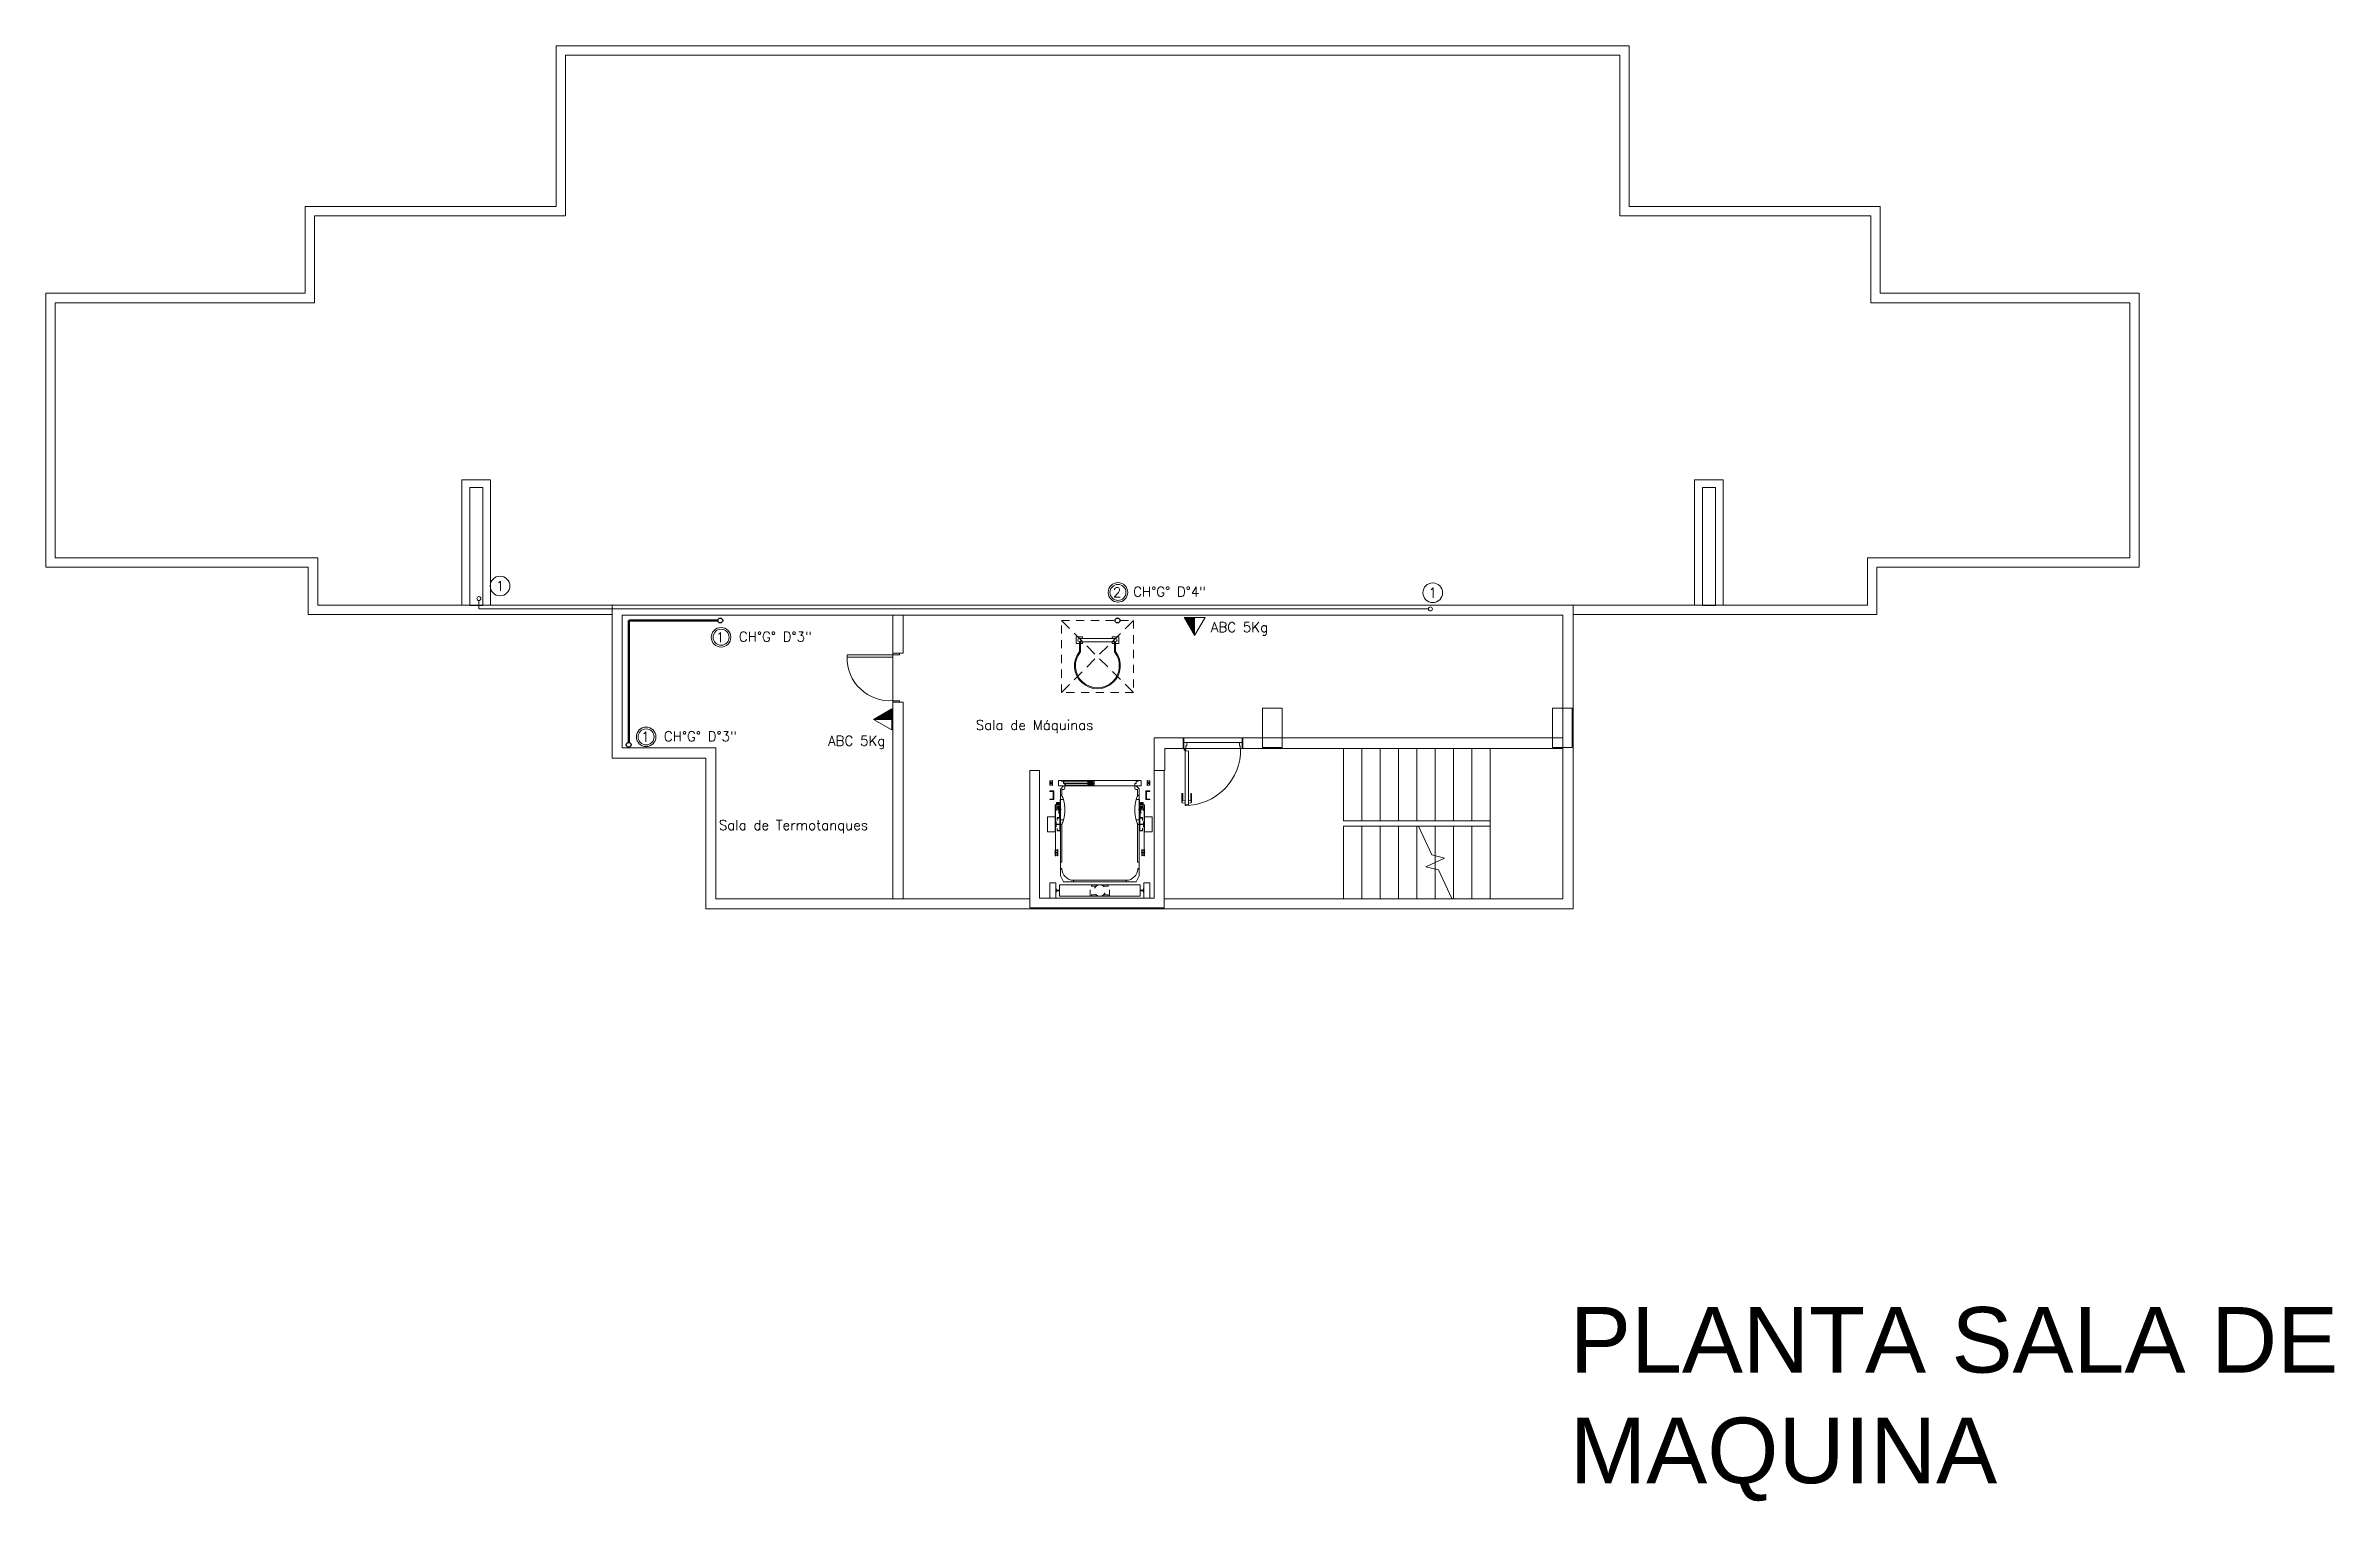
# Model space of a CAD drawing. Header units: millimetres. Extents: x 917 to 1168, y -421 to -23.
# Drawn here: x 999.45 to 1034.37, y -130.21 to -108.01 of the extents above; entities that cross this region are included whole.
import ezdxf
from ezdxf.enums import TextEntityAlignment as Align

# ---------------------------------------------------------------- set-up
doc = ezdxf.new("R2010")
doc.units = ezdxf.units.MM
doc.header["$LTSCALE"] = 0.1
for name, pattern in [('ACAD_ISO02W100', [15, 12, -3]), ('CENTER', [2.25, 1, -0.1, 0.05, -0.1, 1]), ('CONTINUA', [0]), ('DASHED', [0.7, 0.5, -0.2]), ('HIDDEN', [0.375, 0.25, -0.125]), ('HIDDEN2', [0.1875, 0.125, -0.0625]), ('Overhead', [0.003969, 0.002381, -0.001587])]:
    doc.linetypes.add(name, pattern=pattern)
doc.layers.get('0').update_dxf_attribs({"lineweight": 5})
for name, color, linetype, lineweight in [('00-Agua Fria', 5, 'ACAD_ISO02W100', 20), ('00-Texto AF', 7, 'Continuous', 18), ('00_Incendio_Cañeria', 1, 'Continuous', 30), ('00_Incendio_Matafuego', 1, 'Continuous', 20), ('00_Incendio_Montantes', 1, 'Continuous', 30), ('00_Incendio_Numeracion Montantes', 1, 'Continuous', 30), ('00_Incendio_Textos', 7, 'Continuous', 13), ('A-DOOR-FRAM', 7, 'Continuous', 5)]:
    doc.layers.add(name, color=color, linetype=linetype, lineweight=lineweight)
doc.styles.add('Instal Sanit', font='techb___.ttf', dxfattribs={"height": 0.15})
doc.styles.add('Romans', font='romans.shx')
doc.styles.get("Standard").update_dxf_attribs({"font": 'arial.ttf'})

msp = doc.modelspace()

# ---------------------------------------------------------------- texts
at = {"color": 8, "style": 'Romans'}
for s, p in [('Sala de Máquinas', (1013.641, -118.449)), ('Sala de Termotanques', (1009.721, -119.975))]:
    msp.add_text(s, height=0.15, dxfattribs=at).set_placement(p)
at = {"layer": '00-Texto AF', "style": 'Romans'}
for rotation, p in [(0, (1006.382, -116.253)), (360, (1020.614, -116.356))]:
    msp.add_text('1', height=0.15, rotation=rotation, dxfattribs=at).set_placement(p, align=Align.MIDDLE_CENTER)
at = {"layer": '00_Incendio_Textos', "lineweight": 18, "char_height": 0.15, "attachment_point": 3}
for s, insert in [('\\A1;{\\Fromans|c0;CH°G° D°4"}', (1017.154, -116.265)), ('\\A1;{\\Fromans|c0;CH°G° D°3\\H1x;"}', (1011.138, -116.95)), ('\\A1;{\\Fromans|c0;CH°G° D°3\\H1x;"}', (1009.994, -118.47))]:
    msp.add_mtext_dynamic_manual_height_columns(s, width=1.33303, gutter_width=12.5, heights=[0], dxfattribs=dict(at, insert=insert))
at = {"layer": '00_Incendio_Textos', "color": 7, "char_height": 0.15, "width": 1.47222, "attachment_point": 2, "style": 'Instal Sanit'}
for insert in [(1017.59, -116.806), (1011.749, -118.539)]:
    msp.add_mtext('\\pi-0.45,l0.6,t0.6;{\\Fromans|c0;ABC 5Kg}', dxfattribs=dict(at, insert=insert))
at = {"layer": '00_Incendio_Textos', "color": 7, "style": 'Romans', "flags": 8}
for tag, p in [('2', (1015.798, -116.35)), ('1', (1009.742, -117.035)), ('1', (1008.599, -118.554))]:
    msp.add_attdef(tag, text='1', height=0.15, dxfattribs=at).set_placement(p, align=Align.MIDDLE_CENTER)
at = {"layer": 'A-DOOR-FRAM'}
for s, p in [('PLANTA SALA DE', (1022.707, -128.251)), ('MAQUINA', (1022.707, -129.938))]:
    msp.add_text(s, height=1, dxfattribs=at).set_placement(p)

# ---------------------------------------------------------------- blocks, each defined once
blk = doc.blocks.new('2-SM F')
at = {"color": 8, "lineweight": 18}
for p, q in [((744.734, -194.804), (744.579, -194.804)), ((744.579, -194.804), (744.579, -197.253)), ((744.734, -194.804), (760.799, -194.804)), ((760.954, -194.804), (760.799, -194.804)), ((760.954, -197.253), (760.954, -194.804)), ((744.723, -194.948), (744.723, -197.397)), ((744.723, -194.948), (760.81, -194.948)), ((760.81, -197.397), (760.81, -194.948)), ((740.75, -197.253), (740.75, -198.578)), ((742.765, -197.253), (740.75, -197.253)), ((742.765, -197.253), (744.579, -197.253)), ((764.783, -197.253), (760.954, -197.253)), ((764.783, -198.578), (764.783, -197.253)), ((740.894, -197.397), (740.894, -198.722)), ((740.894, -197.397), (744.723, -197.397)), ((764.639, -197.397), (760.81, -197.397)), ((764.639, -198.722), (764.639, -197.397)), ((736.794, -198.578), (736.794, -202.758)), ((740.75, -198.578), (736.794, -198.578)), ((768.738, -198.578), (764.783, -198.578)), ((768.738, -202.758), (768.738, -198.578)), ((736.938, -198.722), (736.938, -202.614)), ((740.894, -198.722), (736.938, -198.722)), ((768.594, -198.722), (764.639, -198.722)), ((768.594, -202.614), (768.594, -198.722)), ((736.794, -202.758), (740.799, -202.758)), ((736.938, -202.614), (740.943, -202.614)), ((740.799, -202.758), (740.799, -203.479)), ((740.943, -202.614), (740.943, -203.335)), ((764.589, -202.614), (768.594, -202.614)), ((764.589, -203.335), (764.589, -202.614)), ((764.733, -202.758), (768.738, -202.758)), ((764.733, -203.479), (764.733, -202.758)), ((740.799, -203.479), (745.435, -203.479)), ((740.943, -203.335), (745.435, -203.335)), ((745.435, -205.67), (745.435, -203.335)), ((745.435, -203.335), (760.097, -203.335)), ((745.435, -203.479), (745.435, -205.67)), ((745.591, -205.514), (745.591, -203.491)), ((745.591, -203.491), (759.941, -203.491)), ((749.72, -207.813), (749.72, -203.491)), ((749.876, -204.068), (749.876, -203.491)), ((759.941, -203.491), (759.941, -207.813)), ((760.097, -203.335), (760.097, -207.969)), ((760.097, -203.335), (764.589, -203.335)), ((760.097, -203.479), (764.733, -203.479)), ((749.02, -204.093), (749.72, -204.093)), ((749.02, -204.128), (749.02, -204.093)), ((749.72, -204.128), (749.02, -204.128)), ((749.72, -204.068), (749.82, -204.068)), ((749.72, -204.093), (749.72, -204.068)), ((749.72, -204.068), (749.876, -204.068)), ((749.72, -204.093), (749.72, -204.128)), ((749.82, -204.093), (749.72, -204.093)), ((749.82, -204.068), (749.82, -204.093)), ((749.72, -204.793), (749.82, -204.793)), ((749.72, -204.818), (749.72, -204.793)), ((749.82, -204.818), (749.72, -204.818)), ((749.72, -204.818), (749.876, -204.818)), ((749.82, -204.793), (749.82, -204.818)), ((749.876, -207.813), (749.876, -204.818)), ((755.657, -204.909), (755.357, -204.909)), ((755.357, -204.909), (755.357, -205.509)), ((755.657, -205.362), (755.657, -204.909)), ((760.082, -204.909), (759.782, -204.909)), ((759.782, -204.909), (759.782, -205.362)), ((760.082, -204.979), (760.082, -204.909)), ((760.082, -204.992), (760.082, -204.979)), ((760.082, -204.993), (760.082, -204.992)), ((760.082, -204.996), (760.082, -204.993)), ((760.082, -205.509), (760.082, -204.996)), ((747.019, -205.514), (745.591, -205.514)), ((747.019, -207.813), (747.019, -205.514)), ((754.15, -205.362), (753.707, -205.362)), ((753.707, -205.362), (753.707, -205.858)), ((753.869, -205.524), (754.15, -205.524)), ((753.869, -205.858), (753.869, -205.524)), ((754.15, -205.362), (754.15, -205.524)), ((754.16, -205.362), (754.15, -205.362)), ((754.15, -205.524), (754.16, -205.524)), ((754.16, -205.362), (755.05, -205.362)), ((754.16, -205.432), (754.16, -205.362)), ((754.202, -205.432), (754.16, -205.432)), ((754.16, -205.432), (754.16, -205.524)), ((754.16, -205.524), (754.19, -205.524)), ((754.178, -205.524), (754.168, -205.536)), ((754.175, -205.533), (754.182, -205.524)), ((754.19, -205.551), (754.177, -205.551)), ((754.177, -205.551), (754.177, -206.392)), ((754.182, -205.524), (754.178, -205.524)), ((754.187, -205.541), (754.179, -205.535)), ((754.182, -205.541), (754.185, -205.544)), ((754.185, -205.544), (754.185, -205.551)), ((754.185, -205.551), (754.188, -205.551)), ((754.188, -205.551), (754.188, -205.544)), ((754.19, -205.524), (754.19, -205.483)), ((754.19, -205.483), (754.202, -205.483)), ((754.19, -205.524), (755.02, -205.524)), ((754.19, -205.559), (754.19, -205.551)), ((754.228, -205.562), (754.19, -205.559)), ((754.202, -205.483), (754.202, -205.432)), ((755.008, -205.432), (754.202, -205.432)), ((754.228, -206.382), (754.228, -205.562)), ((755.05, -205.432), (755.008, -205.432)), ((755.008, -205.432), (755.008, -205.483)), ((755.008, -205.483), (755.02, -205.483)), ((755.02, -205.483), (755.02, -205.524)), ((755.02, -205.524), (755.05, -205.524)), ((755.06, -205.362), (755.05, -205.362)), ((755.05, -205.362), (755.05, -205.432)), ((755.05, -205.524), (755.05, -205.432)), ((755.05, -205.524), (755.06, -205.524)), ((755.357, -205.362), (755.06, -205.362)), ((755.06, -205.524), (755.06, -205.362)), ((755.06, -205.524), (755.357, -205.524)), ((759.941, -205.362), (755.357, -205.362)), ((755.357, -205.509), (755.42, -205.509)), ((755.357, -205.524), (759.941, -205.524)), ((755.42, -205.509), (755.657, -205.509)), ((755.657, -205.363), (755.657, -205.362)), ((755.657, -205.364), (755.657, -205.363)), ((755.657, -205.379), (755.657, -205.364)), ((755.657, -205.509), (755.657, -205.379)), ((756.594, -206.624), (756.594, -205.524)), ((756.594, -206.624), (756.594, -205.524)), ((759.941, -205.524), (756.594, -205.524)), ((756.874, -206.624), (756.874, -205.524)), ((756.874, -206.624), (756.874, -205.524)), ((756.874, -206.624), (756.874, -205.524)), ((757.154, -206.624), (757.154, -205.524)), ((757.154, -206.624), (757.154, -205.524)), ((757.154, -206.624), (757.154, -205.524)), ((757.434, -206.624), (757.434, -205.524)), ((757.434, -206.624), (757.434, -205.524)), ((757.434, -206.624), (757.434, -205.524)), ((757.714, -206.624), (757.714, -205.524)), ((757.714, -206.624), (757.714, -205.524)), ((757.714, -206.624), (757.714, -205.524)), ((757.994, -206.624), (757.994, -205.524)), ((757.994, -206.624), (757.994, -205.524)), ((757.994, -206.624), (757.994, -205.524)), ((758.274, -206.624), (758.274, -205.524)), ((758.274, -206.624), (758.274, -205.524)), ((758.274, -206.624), (758.274, -205.524)), ((758.554, -206.624), (758.554, -205.524)), ((758.554, -206.624), (758.554, -205.524)), ((758.554, -206.624), (758.554, -205.524)), ((758.834, -206.624), (758.834, -205.524)), ((758.834, -206.624), (758.834, -205.524)), ((758.834, -206.624), (758.834, -205.524)), ((759.782, -205.362), (759.782, -205.363)), ((759.782, -205.363), (759.782, -205.364)), ((759.782, -205.364), (759.782, -205.379)), ((759.782, -205.379), (759.782, -205.509)), ((759.782, -205.509), (760.082, -205.509)), ((746.863, -205.67), (745.435, -205.67)), ((745.435, -205.67), (746.863, -205.67)), ((746.863, -207.969), (746.863, -205.67)), ((746.863, -205.67), (746.863, -207.969)), ((751.957, -205.858), (751.807, -205.858)), ((751.807, -205.858), (751.807, -207.812)), ((751.957, -207.804), (751.957, -205.858)), ((752.112, -206.018), (752.157, -206.009)), ((752.112, -206.08), (752.112, -206.018)), ((752.157, -206.009), (752.157, -206.089)), ((753.597, -206.009), (753.597, -206.089)), ((753.641, -206.018), (753.597, -206.009)), ((753.641, -206.08), (753.641, -206.018)), ((753.857, -205.858), (753.707, -205.858)), ((753.707, -205.858), (753.707, -207.804)), ((753.857, -207.954), (753.857, -205.858)), ((752.157, -206.089), (752.112, -206.08)), ((752.112, -206.169), (752.174, -206.169)), ((752.112, -206.178), (752.112, -206.169)), ((752.166, -206.178), (752.112, -206.178)), ((752.112, -206.302), (752.112, -206.293)), ((752.112, -206.293), (752.166, -206.293)), ((752.174, -206.302), (752.112, -206.302)), ((752.166, -206.293), (752.166, -206.178)), ((752.174, -206.169), (752.174, -206.302)), ((752.272, -206.302), (752.318, -206.302)), ((752.272, -206.305), (752.272, -206.611)), ((752.294, -206.302), (752.275, -206.302)), ((752.277, -206.233), (752.277, -206.225)), ((752.277, -206.238), (752.277, -206.246)), ((752.277, -206.238), (752.277, -206.246)), ((752.297, -206.236), (752.279, -206.236)), ((752.296, -206.236), (752.279, -206.236)), ((752.286, -206.022), (752.318, -206.022)), ((752.32, -206.302), (752.296, -206.302)), ((752.299, -206.149), (752.299, -206.233)), ((752.321, -206.056), (752.321, -206.025)), ((752.322, -206.058), (752.341, -206.058)), ((752.343, -206.129), (752.343, -206.06)), ((753.41, -206.129), (753.41, -206.06)), ((753.431, -206.058), (753.413, -206.058)), ((753.432, -206.056), (753.432, -206.025)), ((753.434, -206.302), (753.457, -206.302)), ((753.468, -206.022), (753.435, -206.022)), ((753.481, -206.302), (753.435, -206.302)), ((753.454, -206.149), (753.454, -206.233)), ((753.456, -206.236), (753.474, -206.236)), ((753.457, -206.236), (753.474, -206.236)), ((753.459, -206.302), (753.478, -206.302)), ((753.477, -206.233), (753.477, -206.225)), ((753.477, -206.238), (753.477, -206.246)), ((753.477, -206.238), (753.477, -206.246)), ((753.481, -206.305), (753.481, -206.611)), ((753.641, -206.169), (753.579, -206.169)), ((753.579, -206.169), (753.579, -206.302)), ((753.579, -206.302), (753.641, -206.302)), ((753.588, -206.293), (753.588, -206.178)), ((753.588, -206.178), (753.641, -206.178)), ((753.641, -206.293), (753.588, -206.293)), ((753.597, -206.089), (753.641, -206.08)), ((753.641, -206.178), (753.641, -206.169)), ((753.641, -206.302), (753.641, -206.293)), ((754.129, -206.215), (754.129, -206.341)), ((754.135, -206.209), (754.135, -206.349)), ((754.141, -206.316), (754.135, -206.323)), ((754.135, -206.349), (754.177, -206.358)), ((754.141, -206.316), (754.141, -206.215)), ((754.177, -206.308), (754.141, -206.316)), ((754.177, -206.358), (754.177, -206.308)), ((754.228, -206.308), (754.228, -206.358)), ((754.264, -206.316), (754.228, -206.308)), ((754.228, -206.358), (754.27, -206.349)), ((754.264, -206.215), (754.264, -206.316)), ((754.264, -206.316), (754.27, -206.323)), ((754.27, -206.209), (754.27, -206.349)), ((754.276, -206.341), (754.276, -206.215)), ((752.198, -207.16), (752.198, -206.573)), ((752.198, -206.573), (752.203, -206.573)), ((752.203, -206.573), (752.203, -207.16)), ((752.203, -206.717), (752.203, -206.643)), ((752.203, -206.643), (752.207, -206.643)), ((752.203, -206.717), (752.207, -206.717)), ((752.21, -206.646), (752.213, -206.674)), ((752.213, -206.686), (752.21, -206.714)), ((752.23, -206.677), (752.215, -206.677)), ((752.23, -206.683), (752.215, -206.683)), ((752.225, -206.587), (752.225, -206.622)), ((752.225, -206.622), (752.228, -206.622)), ((752.228, -206.622), (752.228, -206.587)), ((752.266, -206.582), (752.23, -206.582)), ((752.23, -206.585), (752.266, -206.585)), ((752.23, -206.677), (752.232, -206.676)), ((752.23, -206.677), (752.232, -206.676)), ((752.23, -206.683), (752.232, -206.684)), ((752.23, -206.683), (752.232, -206.684)), ((752.262, -206.676), (752.232, -206.676)), ((752.262, -206.684), (752.232, -206.684)), ((752.263, -206.677), (752.262, -206.676)), ((752.263, -206.683), (752.262, -206.684)), ((752.263, -206.677), (752.263, -206.683)), ((752.269, -206.587), (752.269, -206.772)), ((752.271, -206.772), (752.271, -206.587)), ((752.272, -206.613), (752.318, -206.613)), ((752.275, -206.613), (752.294, -206.613)), ((752.277, -206.677), (752.277, -206.669)), ((752.277, -206.683), (752.277, -206.691)), ((752.297, -206.68), (752.279, -206.68)), ((752.296, -206.613), (752.32, -206.613)), ((753.457, -206.613), (753.434, -206.613)), ((753.481, -206.613), (753.435, -206.613)), ((753.456, -206.68), (753.474, -206.68)), ((753.478, -206.613), (753.459, -206.613)), ((753.477, -206.677), (753.477, -206.669)), ((753.477, -206.683), (753.477, -206.691)), ((753.482, -206.772), (753.482, -206.587)), ((753.485, -206.587), (753.485, -206.772)), ((753.487, -206.582), (753.523, -206.582)), ((753.523, -206.585), (753.487, -206.585)), ((753.49, -206.677), (753.491, -206.676)), ((753.49, -206.677), (753.49, -206.683)), ((753.49, -206.683), (753.491, -206.684)), ((753.491, -206.676), (753.521, -206.676)), ((753.491, -206.684), (753.521, -206.684)), ((753.524, -206.677), (753.521, -206.676)), ((753.524, -206.677), (753.521, -206.676)), ((753.524, -206.683), (753.521, -206.684)), ((753.524, -206.683), (753.521, -206.684)), ((753.524, -206.677), (753.538, -206.677)), ((753.524, -206.683), (753.538, -206.683)), ((753.526, -206.622), (753.526, -206.587)), ((753.528, -206.622), (753.526, -206.622)), ((753.528, -206.587), (753.528, -206.622)), ((753.543, -206.646), (753.541, -206.674)), ((753.541, -206.686), (753.543, -206.714)), ((753.551, -206.643), (753.546, -206.643)), ((753.551, -206.717), (753.546, -206.717)), ((753.555, -206.573), (753.551, -206.573)), ((753.551, -206.573), (753.551, -207.16)), ((753.551, -206.717), (753.551, -206.643)), ((753.555, -207.16), (753.555, -206.573)), ((754.177, -206.392), (754.19, -206.392)), ((754.19, -206.384), (754.228, -206.382)), ((754.19, -206.392), (754.19, -206.384)), ((756.874, -206.624), (756.594, -206.624)), ((758.834, -206.624), (756.594, -206.624)), ((756.594, -206.709), (756.594, -207.809)), ((756.594, -206.709), (756.874, -206.709)), ((757.154, -206.624), (756.874, -206.624)), ((756.874, -206.709), (757.154, -206.709)), ((756.874, -206.709), (756.874, -207.809)), ((757.434, -206.624), (757.154, -206.624)), ((757.154, -206.709), (757.434, -206.709)), ((757.154, -206.709), (757.154, -207.809)), ((757.714, -206.624), (757.434, -206.624)), ((757.434, -206.709), (757.714, -206.709)), ((757.434, -206.709), (757.434, -207.809)), ((757.994, -206.624), (757.714, -206.624)), ((757.714, -206.709), (757.738, -206.709)), ((757.714, -206.709), (757.714, -207.809)), ((757.738, -206.709), (757.994, -206.709)), ((757.738, -206.709), (758.834, -206.709)), ((758.274, -206.624), (757.994, -206.624)), ((757.994, -206.709), (758.274, -206.709)), ((757.994, -206.709), (757.994, -207.159)), ((757.994, -206.709), (757.994, -207.159)), ((757.994, -206.709), (757.994, -207.159)), ((758.554, -206.624), (758.274, -206.624)), ((758.274, -206.709), (758.554, -206.709)), ((758.274, -206.709), (758.274, -207.809)), ((758.274, -206.709), (758.274, -207.809)), ((758.274, -206.709), (758.274, -207.809)), ((758.834, -206.624), (758.554, -206.624)), ((758.554, -206.709), (758.834, -206.709)), ((758.554, -206.709), (758.554, -207.809)), ((758.554, -206.709), (758.554, -207.809)), ((758.554, -206.709), (758.554, -207.809)), ((758.834, -206.709), (758.834, -206.624)), ((758.834, -206.709), (758.834, -206.624)), ((758.834, -206.709), (758.834, -207.809)), ((758.834, -206.709), (758.834, -207.809)), ((758.834, -206.709), (758.834, -207.809)), ((752.198, -207.062), (752.194, -207.062)), ((752.194, -207.062), (752.194, -207.16)), ((752.207, -207.062), (752.203, -207.062)), ((752.207, -207.16), (752.207, -207.062)), ((752.228, -206.738), (752.225, -206.738)), ((752.225, -206.738), (752.225, -206.772)), ((752.228, -206.772), (752.228, -206.738)), ((752.234, -207.062), (752.229, -207.062)), ((752.229, -207.062), (752.229, -207.16)), ((752.266, -206.775), (752.23, -206.775)), ((752.23, -206.778), (752.266, -206.778)), ((752.234, -207.16), (752.234, -207.062)), ((753.487, -206.775), (753.523, -206.775)), ((753.523, -206.778), (753.487, -206.778)), ((753.519, -207.062), (753.524, -207.062)), ((753.519, -207.16), (753.519, -207.062)), ((753.524, -207.062), (753.524, -207.16)), ((753.526, -206.738), (753.528, -206.738)), ((753.526, -206.772), (753.526, -206.738)), ((753.528, -206.738), (753.528, -206.772)), ((753.546, -207.16), (753.546, -207.062)), ((753.546, -207.062), (753.551, -207.062)), ((753.555, -207.062), (753.559, -207.062)), ((753.559, -207.062), (753.559, -207.16)), ((752.189, -207.075), (752.189, -207.071)), ((752.189, -207.071), (752.194, -207.071)), ((752.194, -207.075), (752.189, -207.075)), ((752.189, -207.115), (752.189, -207.111)), ((752.189, -207.111), (752.194, -207.111)), ((752.194, -207.115), (752.189, -207.115)), ((752.194, -207.147), (752.189, -207.147)), ((752.189, -207.147), (752.189, -207.151)), ((752.189, -207.151), (752.194, -207.151)), ((752.194, -207.16), (752.198, -207.16)), ((752.198, -207.071), (752.203, -207.071)), ((752.203, -207.075), (752.198, -207.075)), ((752.198, -207.111), (752.203, -207.111)), ((752.203, -207.115), (752.198, -207.115)), ((752.203, -207.147), (752.198, -207.147)), ((752.198, -207.151), (752.203, -207.151)), ((752.203, -207.16), (752.207, -207.16)), ((752.207, -207.071), (752.229, -207.071)), ((752.229, -207.075), (752.207, -207.075)), ((752.207, -207.111), (752.229, -207.111)), ((752.229, -207.115), (752.207, -207.115)), ((752.229, -207.147), (752.207, -207.147)), ((752.207, -207.151), (752.229, -207.151)), ((752.229, -207.16), (752.234, -207.16)), ((752.234, -207.071), (752.238, -207.071)), ((752.238, -207.075), (752.234, -207.075)), ((752.234, -207.111), (752.238, -207.111)), ((752.238, -207.115), (752.234, -207.115)), ((752.238, -207.147), (752.234, -207.147)), ((752.234, -207.151), (752.238, -207.151)), ((752.238, -207.071), (752.238, -207.075)), ((752.238, -207.111), (752.238, -207.115)), ((752.238, -207.151), (752.238, -207.147)), ((752.277, -207.353), (752.277, -207.345)), ((752.277, -207.358), (752.277, -207.366)), ((752.296, -207.355), (752.279, -207.355)), ((752.279, -207.355), (752.279, -207.355)), ((753.457, -207.355), (753.474, -207.355)), ((753.474, -207.355), (753.474, -207.355)), ((753.477, -207.353), (753.477, -207.345)), ((753.477, -207.358), (753.477, -207.366)), ((753.519, -207.071), (753.515, -207.071)), ((753.515, -207.071), (753.515, -207.075)), ((753.515, -207.075), (753.519, -207.075)), ((753.519, -207.111), (753.515, -207.111)), ((753.515, -207.111), (753.515, -207.115)), ((753.515, -207.115), (753.519, -207.115)), ((753.515, -207.151), (753.515, -207.147)), ((753.515, -207.147), (753.519, -207.147)), ((753.519, -207.151), (753.515, -207.151)), ((753.524, -207.16), (753.519, -207.16)), ((753.546, -207.071), (753.524, -207.071)), ((753.524, -207.075), (753.546, -207.075)), ((753.546, -207.111), (753.524, -207.111)), ((753.524, -207.115), (753.546, -207.115)), ((753.524, -207.147), (753.546, -207.147)), ((753.546, -207.151), (753.524, -207.151)), ((753.551, -207.16), (753.546, -207.16)), ((753.555, -207.071), (753.551, -207.071)), ((753.551, -207.075), (753.555, -207.075)), ((753.555, -207.111), (753.551, -207.111)), ((753.551, -207.115), (753.555, -207.115)), ((753.551, -207.147), (753.555, -207.147)), ((753.555, -207.151), (753.551, -207.151)), ((753.559, -207.16), (753.555, -207.16)), ((753.564, -207.071), (753.559, -207.071)), ((753.559, -207.075), (753.564, -207.075)), ((753.564, -207.111), (753.559, -207.111)), ((753.559, -207.115), (753.564, -207.115)), ((753.559, -207.147), (753.564, -207.147)), ((753.564, -207.151), (753.559, -207.151)), ((753.564, -207.075), (753.564, -207.071)), ((753.564, -207.115), (753.564, -207.111)), ((753.564, -207.147), (753.564, -207.151)), ((757.994, -207.159), (757.994, -207.259)), ((757.994, -207.259), (757.994, -207.36)), ((757.994, -207.259), (757.994, -207.36)), ((757.994, -207.259), (757.994, -207.36)), ((757.994, -207.36), (757.994, -207.809)), ((752.206, -207.658), (752.206, -207.72)), ((752.208, -207.658), (752.206, -207.658)), ((752.208, -207.72), (752.206, -207.72)), ((752.214, -207.683), (752.211, -207.66)), ((752.214, -207.695), (752.211, -207.717)), ((752.23, -207.685), (752.216, -207.685)), ((752.23, -207.692), (752.216, -207.692)), ((752.23, -207.685), (752.232, -207.685)), ((752.23, -207.692), (752.232, -207.693)), ((752.262, -207.685), (752.232, -207.685)), ((752.262, -207.693), (752.232, -207.693)), ((752.263, -207.686), (752.262, -207.685)), ((752.263, -207.692), (752.262, -207.693)), ((752.263, -207.686), (752.263, -207.692)), ((752.466, -207.555), (752.474, -207.555)), ((752.477, -207.553), (752.477, -207.536)), ((752.487, -207.555), (752.479, -207.555)), ((753.266, -207.555), (753.274, -207.555)), ((753.277, -207.553), (753.277, -207.536)), ((753.287, -207.555), (753.279, -207.555)), ((753.49, -207.686), (753.491, -207.685)), ((753.49, -207.686), (753.49, -207.692)), ((753.49, -207.692), (753.491, -207.693)), ((753.491, -207.685), (753.521, -207.685)), ((753.491, -207.693), (753.521, -207.693)), ((753.524, -207.685), (753.521, -207.685)), ((753.524, -207.692), (753.521, -207.693)), ((753.524, -207.685), (753.537, -207.685)), ((753.524, -207.692), (753.537, -207.692)), ((753.54, -207.683), (753.542, -207.66)), ((753.54, -207.695), (753.542, -207.717)), ((753.545, -207.658), (753.548, -207.658)), ((753.545, -207.72), (753.548, -207.72)), ((753.548, -207.658), (753.548, -207.72)), ((760.097, -207.969), (746.863, -207.969)), ((751.807, -207.813), (747.019, -207.813)), ((751.807, -207.812), (751.807, -207.813)), ((751.807, -207.813), (751.807, -207.814)), ((751.807, -207.814), (751.807, -207.829)), ((751.807, -207.829), (751.807, -207.954)), ((751.807, -207.954), (753.857, -207.954)), ((753.707, -207.804), (751.957, -207.804)), ((759.941, -207.813), (753.857, -207.813))]:
    blk.add_line(p, q, dxfattribs=at)
at = {"color": 8, "linetype": 'HIDDEN', "lineweight": 18, "ltscale": 7}
for p, q in [((752.29, -203.569, 0.307), (753.39, -204.669)), ((752.29, -204.669), (753.39, -203.569, 0.307))]:
    blk.add_line(p, q, dxfattribs=at)
at = {"color": 8, "linetype": 'Overhead', "lineweight": 18}
for p, q in [((756.874, -206.624), (756.874, -205.524)), ((757.154, -206.624), (757.154, -205.524)), ((757.434, -206.624), (757.434, -205.524)), ((757.714, -206.624), (757.714, -205.524)), ((757.994, -206.624), (757.994, -205.524)), ((758.274, -206.624), (758.274, -205.524)), ((758.554, -206.624), (758.554, -205.524)), ((758.834, -206.624), (758.834, -205.524)), ((756.594, -206.709), (756.594, -207.809)), ((756.874, -206.709), (756.874, -207.809)), ((757.154, -206.709), (757.154, -207.809)), ((757.434, -206.709), (757.434, -207.809)), ((757.714, -206.709), (757.714, -207.809)), ((757.994, -206.709), (757.994, -207.159)), ((758.274, -206.709), (758.274, -207.809)), ((758.554, -206.709), (758.554, -207.809)), ((758.834, -206.709), (758.834, -207.809)), ((757.994, -207.159), (757.994, -207.259)), ((757.994, -207.259), (757.994, -207.36)), ((757.994, -207.36), (757.994, -207.809))]:
    blk.add_line(p, q, dxfattribs=at)
at = {"color": 8, "linetype": 'HIDDEN', "lineweight": 18}
for p, q in [((752.112, -206.08), (752.157, -206.009)), ((752.112, -206.018), (752.157, -206.089)), ((753.641, -206.08), (753.597, -206.009)), ((753.641, -206.018), (753.597, -206.089))]:
    blk.add_line(p, q, dxfattribs=at)
at = {"color": 8, "linetype": 'Continuous', "lineweight": 18}
for p, q in [((752.921, -206.013), (752.246, -206.013)), ((752.246, -206.013), (752.246, -206.093)), ((752.832, -206.013), (753.508, -206.013)), ((753.508, -206.013), (753.508, -206.093)), ((752.215, -206.349), (752.215, -206.375)), ((752.215, -206.362), (752.216, -206.362)), ((752.216, -206.349), (752.216, -206.375)), ((752.217, -206.347), (752.252, -206.347)), ((752.217, -206.348), (752.252, -206.348)), ((752.224, -206.358), (752.228, -206.358)), ((752.224, -206.358), (752.224, -206.366)), ((752.224, -206.366), (752.228, -206.366)), ((752.228, -206.356), (752.228, -206.358)), ((752.228, -206.356), (752.241, -206.356)), ((752.228, -206.366), (752.228, -206.368)), ((752.228, -206.368), (752.241, -206.368)), ((752.241, -206.356), (752.241, -206.358)), ((752.241, -206.358), (752.245, -206.358)), ((752.241, -206.366), (752.241, -206.368)), ((752.241, -206.366), (752.245, -206.366)), ((752.245, -206.358), (752.245, -206.366)), ((752.246, -206.093), (752.921, -206.093)), ((752.253, -206.349), (752.253, -206.375)), ((752.253, -206.362), (752.254, -206.362)), ((752.254, -206.349), (752.254, -206.375)), ((752.277, -206.141), (752.321, -206.093)), ((752.277, -207.467), (752.277, -206.141)), ((752.326, -206.147), (752.302, -206.147)), ((752.321, -206.093), (752.921, -206.093)), ((752.33, -206.022), (752.788, -206.022)), ((752.33, -206.049), (752.33, -206.022)), ((752.788, -206.049), (752.33, -206.049)), ((752.351, -206.084), (752.351, -206.058)), ((752.351, -206.058), (752.579, -206.058)), ((752.579, -206.084), (752.351, -206.084)), ((752.788, -206.058), (752.579, -206.058)), ((752.579, -206.084), (752.788, -206.084)), ((752.69, -206.036), (752.698, -206.029)), ((752.777, -206.036), (752.69, -206.036)), ((752.69, -206.036), (752.699, -206.042)), ((752.69, -206.072), (752.698, -206.066)), ((752.777, -206.072), (752.69, -206.072)), ((752.69, -206.072), (752.699, -206.079)), ((752.788, -206.022), (752.788, -206.049)), ((752.788, -206.084), (752.788, -206.058)), ((753.432, -206.093), (752.832, -206.093)), ((753.508, -206.093), (752.832, -206.093)), ((753.428, -206.147), (753.452, -206.147)), ((753.477, -206.14), (753.432, -206.093)), ((753.477, -207.467), (753.477, -206.14)), ((753.499, -206.349), (753.499, -206.375)), ((753.5, -206.362), (753.499, -206.362)), ((753.5, -206.349), (753.5, -206.375)), ((753.536, -206.347), (753.502, -206.347)), ((753.536, -206.348), (753.502, -206.348)), ((753.509, -206.358), (753.509, -206.366)), ((753.513, -206.358), (753.509, -206.358)), ((753.513, -206.366), (753.509, -206.366)), ((753.513, -206.356), (753.513, -206.358)), ((753.525, -206.356), (753.513, -206.356)), ((753.513, -206.366), (753.513, -206.368)), ((753.525, -206.368), (753.513, -206.368)), ((753.525, -206.356), (753.525, -206.358)), ((753.529, -206.358), (753.525, -206.358)), ((753.525, -206.366), (753.525, -206.368)), ((753.529, -206.366), (753.525, -206.366)), ((753.529, -206.358), (753.529, -206.366)), ((753.538, -206.349), (753.538, -206.375)), ((753.539, -206.362), (753.538, -206.362)), ((753.539, -206.349), (753.539, -206.375)), ((752.077, -206.795), (752.077, -206.564)), ((752.077, -206.564), (752.197, -206.564)), ((752.197, -206.388), (752.197, -206.759)), ((752.197, -206.564), (752.197, -206.795)), ((752.203, -206.388), (752.203, -206.759)), ((752.208, -206.377), (752.254, -206.377)), ((752.208, -206.383), (752.254, -206.383)), ((752.21, -206.43), (752.21, -206.469)), ((752.21, -206.469), (752.211, -206.469)), ((752.211, -206.461), (752.211, -206.469)), ((752.212, -206.427), (752.229, -206.427)), ((752.212, -206.458), (752.252, -206.458)), ((752.212, -206.459), (752.252, -206.459)), ((752.216, -206.374), (752.217, -206.376)), ((752.217, -206.376), (752.252, -206.376)), ((752.217, -206.376), (752.252, -206.376)), ((752.219, -206.383), (752.219, -206.412)), ((752.219, -206.412), (752.229, -206.412)), ((752.224, -206.577), (752.257, -206.577)), ((752.224, -206.582), (752.224, -206.577)), ((752.258, -206.582), (752.224, -206.582)), ((752.229, -206.405), (752.229, -206.439)), ((752.24, -206.405), (752.229, -206.405)), ((752.229, -206.439), (752.24, -206.439)), ((752.24, -206.439), (752.24, -206.405)), ((752.24, -206.412), (752.25, -206.412)), ((752.24, -206.427), (752.252, -206.427)), ((752.244, -206.459), (752.244, -206.462)), ((752.244, -206.462), (752.251, -206.462)), ((752.245, -206.501), (752.252, -206.501)), ((752.245, -206.501), (752.245, -206.503)), ((752.245, -206.503), (752.252, -206.503)), ((752.25, -206.383), (752.25, -206.412)), ((752.251, -206.459), (752.251, -206.463)), ((752.251, -206.463), (752.253, -206.463)), ((752.253, -206.374), (752.252, -206.376)), ((752.253, -206.461), (752.253, -206.5)), ((752.254, -206.377), (752.254, -206.383)), ((752.254, -206.429), (752.254, -206.5)), ((752.254, -206.429), (752.263, -206.429)), ((752.254, -206.475), (752.263, -206.475)), ((752.263, -206.571), (752.263, -206.406)), ((752.263, -206.406), (752.268, -206.406)), ((752.268, -206.406), (752.268, -206.571)), ((752.268, -206.443), (752.271, -206.443)), ((752.268, -206.461), (752.271, -206.461)), ((752.271, -206.442), (752.279, -206.442)), ((752.271, -206.461), (752.271, -206.443)), ((752.271, -206.447), (752.279, -206.447)), ((752.271, -206.457), (752.279, -206.457)), ((752.271, -206.462), (752.279, -206.462)), ((752.277, -206.68), (752.299, -206.68)), ((752.28, -206.459), (752.28, -206.444)), ((752.299, -206.68), (752.299, -207.258)), ((753.477, -206.68), (753.454, -206.68)), ((753.454, -206.68), (753.454, -207.258)), ((753.482, -206.442), (753.474, -206.442)), ((753.474, -206.459), (753.474, -206.444)), ((753.482, -206.457), (753.474, -206.457)), ((753.482, -206.462), (753.474, -206.462)), ((753.482, -206.447), (753.475, -206.447)), ((753.485, -206.443), (753.483, -206.443)), ((753.483, -206.461), (753.483, -206.443)), ((753.485, -206.461), (753.483, -206.461)), ((753.49, -206.406), (753.485, -206.406)), ((753.485, -206.406), (753.485, -206.571)), ((753.49, -206.571), (753.49, -206.406)), ((753.499, -206.429), (753.49, -206.429)), ((753.499, -206.475), (753.49, -206.475)), ((753.495, -206.582), (753.529, -206.582)), ((753.529, -206.577), (753.496, -206.577)), ((753.545, -206.377), (753.499, -206.377)), ((753.499, -206.377), (753.499, -206.383)), ((753.545, -206.383), (753.499, -206.383)), ((753.499, -206.429), (753.499, -206.5)), ((753.5, -206.374), (753.502, -206.376)), ((753.5, -206.461), (753.5, -206.5)), ((753.503, -206.463), (753.5, -206.463)), ((753.536, -206.376), (753.502, -206.376)), ((753.536, -206.376), (753.502, -206.376)), ((753.513, -206.427), (753.502, -206.427)), ((753.541, -206.458), (753.502, -206.458)), ((753.541, -206.459), (753.502, -206.459)), ((753.508, -206.501), (753.502, -206.501)), ((753.508, -206.503), (753.502, -206.503)), ((753.503, -206.383), (753.503, -206.412)), ((753.513, -206.412), (753.503, -206.412)), ((753.503, -206.459), (753.503, -206.463)), ((753.51, -206.462), (753.503, -206.462)), ((753.508, -206.501), (753.508, -206.503)), ((753.51, -206.459), (753.51, -206.462)), ((753.513, -206.439), (753.513, -206.405)), ((753.513, -206.405), (753.525, -206.405)), ((753.525, -206.439), (753.513, -206.439)), ((753.525, -206.405), (753.525, -206.439)), ((753.535, -206.412), (753.525, -206.412)), ((753.541, -206.427), (753.525, -206.427)), ((753.529, -206.582), (753.529, -206.577)), ((753.535, -206.383), (753.535, -206.412)), ((753.538, -206.374), (753.536, -206.376)), ((753.542, -206.461), (753.542, -206.469)), ((753.544, -206.469), (753.542, -206.469)), ((753.544, -206.43), (753.544, -206.469)), ((753.551, -206.388), (753.551, -206.759)), ((753.556, -206.388), (753.556, -206.759)), ((753.677, -206.564), (753.556, -206.564)), ((753.556, -206.564), (753.556, -206.795)), ((753.677, -206.795), (753.677, -206.564)), ((757.941, -207.146), (757.738, -206.709)), ((752.197, -206.795), (752.077, -206.795)), ((752.197, -206.759), (752.203, -206.759)), ((753.556, -206.759), (753.551, -206.759)), ((753.556, -206.795), (753.677, -206.795)), ((752.299, -207.258), (752.277, -207.258)), ((753.454, -207.258), (753.477, -207.258)), ((757.852, -207.325), (758.136, -207.193)), ((758.047, -207.373), (757.852, -207.325)), ((758.136, -207.193), (757.941, -207.146)), ((758.25, -207.809), (758.047, -207.373)), ((752.112, -207.804), (752.112, -207.573)), ((752.112, -207.573), (752.206, -207.573)), ((752.206, -207.573), (752.206, -207.804)), ((752.263, -207.777), (752.263, -207.601)), ((752.263, -207.601), (752.921, -207.601)), ((752.321, -207.555), (752.277, -207.467)), ((752.921, -207.555), (752.321, -207.555)), ((752.477, -207.555), (752.477, -207.533)), ((752.477, -207.533), (752.921, -207.533)), ((753.277, -207.533), (752.832, -207.533)), ((752.832, -207.555), (753.432, -207.555)), ((753.49, -207.601), (752.832, -207.601)), ((753.277, -207.555), (753.277, -207.533)), ((753.432, -207.555), (753.477, -207.467)), ((753.49, -207.777), (753.49, -207.601)), ((753.641, -207.573), (753.548, -207.573)), ((753.548, -207.573), (753.548, -207.804)), ((753.641, -207.804), (753.641, -207.573)), ((752.206, -207.804), (752.112, -207.804)), ((752.921, -207.777), (752.263, -207.777)), ((752.832, -207.777), (753.49, -207.777)), ((753.548, -207.804), (753.641, -207.804))]:
    blk.add_line(p, q, dxfattribs=at)
at = {"color": 8, "linetype": 'CENTER', "lineweight": 18}
for p, q in [((752.217, -206.362), (752.252, -206.362)), ((753.536, -206.362), (753.502, -206.362)), ((752.242, -206.452), (752.283, -206.452)), ((753.512, -206.452), (753.47, -206.452))]:
    blk.add_line(p, q, dxfattribs=at)
at = {"color": 8, "linetype": 'DASHED', "lineweight": 18}
for p, q in [((752.244, -206.442), (752.251, -206.442)), ((752.244, -206.442), (752.244, -206.458)), ((752.244, -206.447), (752.251, -206.447)), ((752.244, -206.457), (752.251, -206.457)), ((752.251, -206.441), (752.251, -206.458)), ((752.251, -206.441), (752.254, -206.441)), ((752.253, -206.461), (752.253, -206.461)), ((753.503, -206.441), (753.499, -206.441)), ((753.5, -206.461), (753.5, -206.461)), ((753.503, -206.441), (753.503, -206.458)), ((753.51, -206.442), (753.503, -206.442)), ((753.51, -206.447), (753.503, -206.447)), ((753.51, -206.457), (753.503, -206.457)), ((753.51, -206.442), (753.51, -206.458))]:
    blk.add_line(p, q, dxfattribs=at)
at = {"color": 8, "linetype": 'HIDDEN2', "lineweight": 18, "ltscale": 0.5}
for p, q in [((752.731, -207.776), (752.731, -207.601)), ((752.731, -207.601), (752.75, -207.601)), ((752.75, -207.601), (752.75, -207.621)), ((752.75, -207.621), (752.823, -207.621)), ((752.823, -207.757), (752.75, -207.757)), ((752.75, -207.757), (752.75, -207.776)), ((753.003, -207.621), (752.93, -207.621)), ((752.93, -207.757), (753.003, -207.757)), ((753.022, -207.601), (753.003, -207.601)), ((753.003, -207.601), (753.003, -207.621)), ((753.003, -207.757), (753.003, -207.776)), ((753.022, -207.776), (753.022, -207.601)), ((752.75, -207.776), (752.731, -207.776)), ((753.003, -207.776), (753.022, -207.776))]:
    blk.add_line(p, q, dxfattribs=at)
at = {"color": 8, "lineweight": 18}
for points in [[(743.142, -203.335), (743.142, -201.422), (743.581, -201.422), (743.581, -203.335)], [(761.951, -203.335), (761.951, -201.422), (762.39, -201.422), (762.39, -203.335)], [(752.615, -203.894), (752.615, -203.919), (752.515, -203.919), (752.515, -203.819), (752.615, -203.819), (752.615, -203.844)], [(753.115, -203.844), (752.565, -203.844)], [(752.565, -203.894), (753.115, -203.894)], [(753.065, -203.894), (753.065, -203.919), (753.165, -203.919), (753.165, -203.819), (753.065, -203.819), (753.065, -203.844)]]:
    blk.add_lwpolyline(points, dxfattribs=at)
for points in [[(743.262, -201.542), (743.461, -201.542), (743.461, -203.339), (743.262, -203.339)], [(762.071, -201.542), (762.27, -201.542), (762.27, -203.339), (762.071, -203.339)]]:
    blk.add_lwpolyline(points, close=True, dxfattribs=at)
at = {"color": 8, "linetype": 'HIDDEN', "lineweight": 18, "ltscale": 5}
blk.add_lwpolyline([(752.29, -203.569), (753.39, -203.569), (753.39, -204.669), (752.29, -204.669)], close=True, dxfattribs=at)
at = {"color": 8, "linetype": 'Continuous', "lineweight": 15}
for points in [[(753.115, -203.894), (753.115, -204.044, -2.060023), (752.565, -204.044), (752.565, -203.894)], [(753.1, -203.894), (753.1, -204.05, -2.100947), (752.58, -204.05), (752.58, -203.894)]]:
    blk.add_lwpolyline(points, format="xyb", dxfattribs=at)
at = {"color": 8, "lineweight": 18}
for points in [[(752.285, -206.237), (752.28, -206.237, 0.198945), (752.279, -206.238, 0.198878), (752.279, -206.239), (752.279, -206.247, -0.414208), (752.277, -206.248, -0.414219), (752.275, -206.247, 0.000005), (752.275, -206.224, -0.000002), (752.275, -206.224, -0.999999), (752.279, -206.224), (752.279, -206.232, 0.198907), (752.279, -206.233, 0.198919), (752.28, -206.234), (752.285, -206.234)], [(753.469, -206.237), (753.473, -206.237, -0.198945), (753.474, -206.238, -0.198878), (753.475, -206.239), (753.475, -206.247, 0.414208), (753.477, -206.248, 0.414219), (753.478, -206.247, -0.000005), (753.478, -206.224, 0.000002), (753.478, -206.224, 0.999999), (753.475, -206.224), (753.475, -206.232, -0.198907), (753.474, -206.233, -0.198919), (753.473, -206.234), (753.469, -206.234)], [(752.285, -207.357), (752.28, -207.357, 0.198945), (752.279, -207.358, 0.198878), (752.279, -207.359), (752.279, -207.367, -0.414208), (752.277, -207.368, -0.414219), (752.275, -207.367, 0.000005), (752.275, -207.344, -0.000002), (752.275, -207.344, -0.999999), (752.279, -207.344), (752.279, -207.352, 0.198907), (752.279, -207.353, 0.198919), (752.28, -207.354), (752.285, -207.354)], [(753.469, -207.357), (753.473, -207.357, -0.198945), (753.474, -207.358, -0.198878), (753.475, -207.359), (753.475, -207.367, 0.414208), (753.477, -207.368, 0.414219), (753.478, -207.367, -0.000005), (753.478, -207.344, 0.000002), (753.478, -207.344, 0.999999), (753.475, -207.344), (753.475, -207.352, -0.198907), (753.474, -207.353, -0.198919), (753.473, -207.354), (753.469, -207.354)], [(752.479, -207.547), (752.479, -207.552, 0.198945), (752.479, -207.553, 0.198878), (752.48, -207.554), (752.488, -207.554, -0.414208), (752.49, -207.555, -0.414219), (752.488, -207.557, 0.000005), (752.466, -207.557, -0.000002), (752.466, -207.557, -0.999999), (752.466, -207.554), (752.473, -207.554, 0.198907), (752.474, -207.553, 0.198919), (752.475, -207.552), (752.475, -207.547)], [(753.275, -207.547), (753.275, -207.552, -0.198945), (753.274, -207.553, -0.198878), (753.273, -207.554), (753.266, -207.554, 0.414208), (753.264, -207.555, 0.414219), (753.266, -207.557, -0.000005), (753.288, -207.557, 0.000002), (753.288, -207.557, 0.999999), (753.288, -207.554), (753.28, -207.554, -0.198907), (753.279, -207.553, -0.198919), (753.279, -207.552), (753.279, -207.547)]]:
    blk.add_lwpolyline(points, format="xyb", dxfattribs=at)
for centre in [(752.565, -203.869), (753.115, -203.869)]:
    blk.add_circle(centre, 0.025, dxfattribs=at)
for centre, radius, start, end in [((749.673, -204.141), 0.653, 178.836, 274.1016), ((754.174, -205.541), 0.008, 140.0449, 87.8154), ((754.174, -205.541), 0.008, 50.0009, 357.8154), ((754.174, -205.541), 0.851, 270.2086, 1.1106), ((754.185, -205.544), 0.003, 0, 50.0009), ((752.275, -206.305), 0.00265, 90, 180.3163), ((752.279, -206.233), 0.00267, 180.0002, 270), ((752.279, -206.238), 0.00267, 90.0001, 179.9984), ((752.279, -206.238), 0.00267, 90, 179.9998), ((752.296, -206.233), 0.00267, 270.0046, 353.713), ((752.297, -206.238), 0.00267, 22.3702, 89.999), ((752.302, -206.149), 0.00267, 90.0046, 173.713), ((751.763, -206.458), 0.579, 19.144, 22.3702), ((751.763, -206.458), 0.58, 15.9184, 19.144), ((752.318, -206.025), 0.00267, 360, 90), ((752.318, -206.299), 0.00267, 270, 15.9184), ((752.32, -206.305), 0.00267, 15.4426, 90), ((752.322, -206.056), 0.00133, 180, 270), ((751.766, -206.458), 0.577, 359.9992, 15.4423), ((752.326, -206.129), 0.0178, 270, 0), ((752.326, -206.129), 0.0178, 270, 0), ((752.341, -206.06), 0.00267, 360, 90), ((753.413, -206.06), 0.00267, 90, 180), ((753.428, -206.129), 0.0178, 180, 270), ((753.428, -206.129), 0.0178, 180, 270), ((753.987, -206.458), 0.577, 164.5577, 180.0008), ((753.431, -206.056), 0.00133, 270, 0), ((753.434, -206.305), 0.00267, 90, 164.5574), ((753.435, -206.025), 0.00267, 90, 180), ((753.99, -206.458), 0.58, 160.856, 164.0816), ((753.435, -206.299), 0.00267, 164.0816, 270), ((753.99, -206.458), 0.579, 157.6298, 160.856), ((753.452, -206.149), 0.00267, 6.287, 89.9954), ((753.457, -206.233), 0.00267, 186.287, 269.9954), ((753.456, -206.238), 0.00267, 90.001, 157.6298), ((753.474, -206.233), 0.00267, 270, 359.9998), ((753.474, -206.238), 0.00267, 0.0016, 89.9999), ((753.474, -206.238), 0.00267, 0.0002, 90), ((753.478, -206.305), 0.00265, 359.6837, 90), ((754.135, -206.215), 0.006, 0, 180), ((754.137, -206.341), 0.0077, 182.0498, 257.2547), ((754.27, -206.215), 0.006, 0, 180), ((754.269, -206.341), 0.0077, 282.7453, 357.9502), ((752.207, -206.646), 0.00282, 4.9483, 89.9945), ((752.207, -206.714), 0.00282, 270.0055, 355.0517), ((752.215, -206.674), 0.00267, 185.4586, 270.0006), ((752.215, -206.686), 0.00267, 89.9994, 174.5414), ((752.23, -206.587), 0.00533, 90, 180.0001), ((752.23, -206.587), 0.00267, 90.0008, 180), ((752.266, -206.587), 0.00533, 0, 90), ((752.266, -206.587), 0.00267, 359.9994, 90), ((752.275, -206.611), 0.00267, 180, 270.0006), ((752.279, -206.677), 0.00267, 180.0016, 269.9999), ((752.279, -206.683), 0.00267, 90.0001, 179.9984), ((752.297, -206.677), 0.00267, 270.001, 337.6298), ((751.763, -206.458), 0.579, 337.6298, 340.856), ((751.763, -206.458), 0.58, 340.856, 344.0816), ((752.318, -206.616), 0.00267, 344.0816, 90), ((752.32, -206.611), 0.00267, 270, 344.5593), ((751.766, -206.458), 0.577, 344.5593, 359.9992), ((753.987, -206.458), 0.577, 180.0008, 195.4407), ((753.434, -206.611), 0.00267, 195.4407, 270), ((753.435, -206.616), 0.00267, 90, 195.9184), ((753.99, -206.458), 0.58, 195.9184, 199.144), ((753.99, -206.458), 0.579, 199.144, 202.3702), ((753.456, -206.677), 0.00267, 202.3702, 269.999), ((753.474, -206.677), 0.00267, 270.0001, 359.9984), ((753.474, -206.683), 0.00267, 0.0016, 89.9999), ((753.478, -206.611), 0.00267, 269.9994, 0), ((753.487, -206.587), 0.00533, 90, 180), ((753.487, -206.587), 0.00267, 90, 180.0006), ((753.523, -206.587), 0.00533, 359.9999, 90), ((753.523, -206.587), 0.00267, 0, 89.9992), ((753.538, -206.674), 0.00267, 269.9994, 354.5414), ((753.538, -206.686), 0.00267, 5.4586, 90.0006), ((753.546, -206.646), 0.00282, 90.0055, 175.0517), ((753.546, -206.714), 0.00282, 184.9483, 269.9945), ((752.23, -206.772), 0.00533, 180, 269.9999), ((752.23, -206.772), 0.00267, 179.9992, 270), ((752.266, -206.772), 0.00533, 270, 360), ((752.266, -206.772), 0.00267, 270.0001, 360), ((753.487, -206.772), 0.00533, 180, 270), ((753.487, -206.772), 0.00267, 180, 269.9999), ((753.523, -206.772), 0.00533, 270.0001, 360), ((753.523, -206.772), 0.00267, 270, 0.0008), ((752.279, -207.353), 0.00267, 180, 269.9998), ((752.279, -207.358), 0.00267, 90.0002, 180), ((752.296, -207.358), 0.00267, 0.847, 90), ((752.477, -207.355), 0.178, 180.847, 269.1535), ((753.277, -207.355), 0.178, 270.8465, 359.153), ((753.457, -207.358), 0.00267, 90, 179.153), ((753.474, -207.353), 0.00267, 270.0002, 0), ((753.474, -207.358), 0.00267, 0, 89.9998), ((752.208, -207.661), 0.00282, 4.9483, 89.9945), ((752.208, -207.717), 0.00282, 270.0055, 355.0517), ((752.216, -207.683), 0.00282, 184.9482, 269.9945), ((752.216, -207.695), 0.00282, 90.0055, 175.0518), ((752.474, -207.536), 0.0026, 0, 90.6829), ((752.474, -207.553), 0.00267, 270, 360), ((752.479, -207.553), 0.00267, 180, 270), ((753.274, -207.553), 0.00267, 270, 360), ((753.279, -207.536), 0.0026, 89.3171, 180), ((753.279, -207.553), 0.00267, 180, 270), ((753.537, -207.683), 0.00282, 270.0055, 355.0518), ((753.537, -207.695), 0.00282, 4.9482, 89.9945), ((753.545, -207.661), 0.00282, 90.0055, 175.0517), ((753.545, -207.717), 0.00282, 184.9483, 269.9945)]:
    blk.add_arc(centre, radius, start, end, dxfattribs=at)
at = {"color": 8, "linetype": 'Continuous', "lineweight": 18}
for centre, radius, start, end in [((752.217, -206.349), 0.0024, 90, 180), ((752.217, -206.349), 0.00133, 90, 180), ((752.252, -206.349), 0.0024, 360, 90), ((752.252, -206.349), 0.00133, 360, 90), ((753.502, -206.349), 0.0024, 90, 180), ((753.502, -206.349), 0.00133, 90, 180), ((753.536, -206.349), 0.0024, 0, 90), ((753.536, -206.349), 0.00133, 0, 90), ((752.208, -206.388), 0.0113, 90, 180), ((752.208, -206.388), 0.00564, 90, 180), ((752.212, -206.43), 0.00267, 90, 180), ((752.212, -206.461), 0.00267, 90, 180), ((752.212, -206.461), 0.00133, 90, 180), ((752.217, -206.375), 0.0024, 180, 270), ((752.217, -206.375), 0.00133, 180, 270), ((752.252, -206.375), 0.00133, 270, 360), ((752.252, -206.375), 0.0024, 270, 360), ((752.252, -206.43), 0.00267, 360, 90), ((752.252, -206.461), 0.00267, 360, 90), ((752.252, -206.461), 0.00133, 360, 90), ((752.252, -206.5), 0.00133, 270, 360), ((752.252, -206.5), 0.00267, 270, 360), ((752.257, -206.571), 0.00564, 270.0004, 0.0004), ((752.258, -206.571), 0.0107, 270, 0), ((752.275, -206.444), 0.00444, 154.6142, 214.8398), ((752.293, -206.452), 0.0219, 164.422, 192.6632), ((752.275, -206.459), 0.00444, 151.8617, 211.8973), ((752.275, -206.444), 0.00444, 325.1602, 25.3857), ((752.258, -206.452), 0.0219, 347.3368, 15.5781), ((752.275, -206.459), 0.00444, 328.1027, 28.1383), ((753.478, -206.444), 0.00444, 154.6143, 214.8398), ((753.496, -206.452), 0.0219, 164.4219, 192.6632), ((753.478, -206.459), 0.00444, 151.8617, 211.8973), ((753.478, -206.444), 0.00444, 325.1602, 25.3858), ((753.461, -206.452), 0.0219, 347.3368, 15.578), ((753.478, -206.459), 0.00444, 328.1027, 28.1383), ((753.495, -206.571), 0.0107, 180, 270), ((753.496, -206.571), 0.00564, 179.9996, 269.9996), ((753.502, -206.375), 0.0024, 180, 270), ((753.502, -206.43), 0.00267, 90, 180), ((753.502, -206.461), 0.00267, 90, 180), ((753.502, -206.5), 0.00267, 180, 270), ((753.502, -206.375), 0.00133, 180, 270), ((753.502, -206.461), 0.00133, 90, 180), ((753.502, -206.5), 0.00133, 180, 270), ((753.536, -206.375), 0.0024, 270, 0), ((753.536, -206.375), 0.00133, 270, 0), ((753.541, -206.43), 0.00267, 0, 90), ((753.541, -206.461), 0.00267, 0, 90), ((753.541, -206.461), 0.00133, 0, 90), ((753.545, -206.388), 0.0113, 0, 90), ((753.545, -206.388), 0.00564, 0, 90)]:
    blk.add_arc(centre, radius, start, end, dxfattribs=at)
at = {"color": 8, "linetype": 'HIDDEN2', "lineweight": 18, "ltscale": 0.5}
for start, end in [(90, 270), (270, 90)]:
    blk.add_arc((752.877, -207.689), 0.0874, start, end, dxfattribs=at)

# ---------------------------------------------------------------- hatches: boundary and pattern name
at = {"layer": '00_Incendio_Matafuego'}
for points in [[(1016.979, -116.733), (1016.819, -116.733), (1016.979, -117.01)], [(1012.359, -118.287), (1012.359, -118.127), (1012.081, -118.287)]]:
    msp.add_hatch(color=256, dxfattribs=at).paths.add_polyline_path(points)

# ---------------------------------------------------------------- linework, layer by layer
at = {"layer": '00-Agua Fria', "linetype": 'Continuous'}
msp.add_lwpolyline([(1006.06, -116.474), (1006.06, -116.603), (1020.549, -116.603)], dxfattribs=at)
at = {"layer": '00-Agua Fria', "linetype": 'CONTINUA', "lineweight": 20}
for centre, radius in [((1006.382, -116.253), 0.15), ((1020.614, -116.356), 0.15), ((1006.06, -116.444), 0.03), ((1020.579, -116.603), 0.03)]:
    msp.add_circle(centre, radius, dxfattribs=at)
at = {"layer": '00_Incendio_Cañeria', "lineweight": 50}
for points in [[(1009.705, -116.78), (1008.345, -116.78)], [(1008.345, -118.638), (1008.345, -116.78)]]:
    msp.add_lwpolyline(points, dxfattribs=at)
at = {"layer": '00_Incendio_Matafuego'}
for points in [[(1016.979, -117.01), (1017.139, -116.733), (1016.819, -116.733)], [(1012.081, -118.287), (1012.359, -118.447), (1012.359, -118.127)]]:
    msp.add_lwpolyline(points, close=True, dxfattribs=at)
for points in [[(1016.979, -117.01), (1016.979, -116.733)], [(1012.081, -118.287), (1012.359, -118.287)]]:
    msp.add_lwpolyline(points, dxfattribs=at)
at = {"layer": '00_Incendio_Montantes', "lineweight": 25}
for centre in [(1009.742, -116.78), (1015.804, -116.78), (1008.345, -118.675)]:
    msp.add_circle(centre, 0.037, dxfattribs=at)
at = {"layer": '00_Incendio_Numeracion Montantes', "lineweight": 20}
for centre, radius in [((1015.811, -116.35), 0.149), ((1015.811, -116.35), 0.122), ((1009.755, -117.035), 0.149), ((1009.755, -117.035), 0.122), ((1008.611, -118.554), 0.149), ((1008.611, -118.554), 0.122)]:
    msp.add_circle(centre, radius, dxfattribs=at)

# ---------------------------------------------------------------- block references
at = {"color": 2, "linetype": 'CONTINUA', "lineweight": 13}
msp.add_blockref('2-SM F', (262.657, 86.791), dxfattribs=at)

msp.set_redraw_order([(e.dxf.handle, doc.entitydb.next_handle()) for e in msp.query("TEXT MTEXT ATTDEF DIMENSION ARC_DIMENSION")])  # texts and dimensions are drawn at this point

doc.saveas('drawing.dxf')
